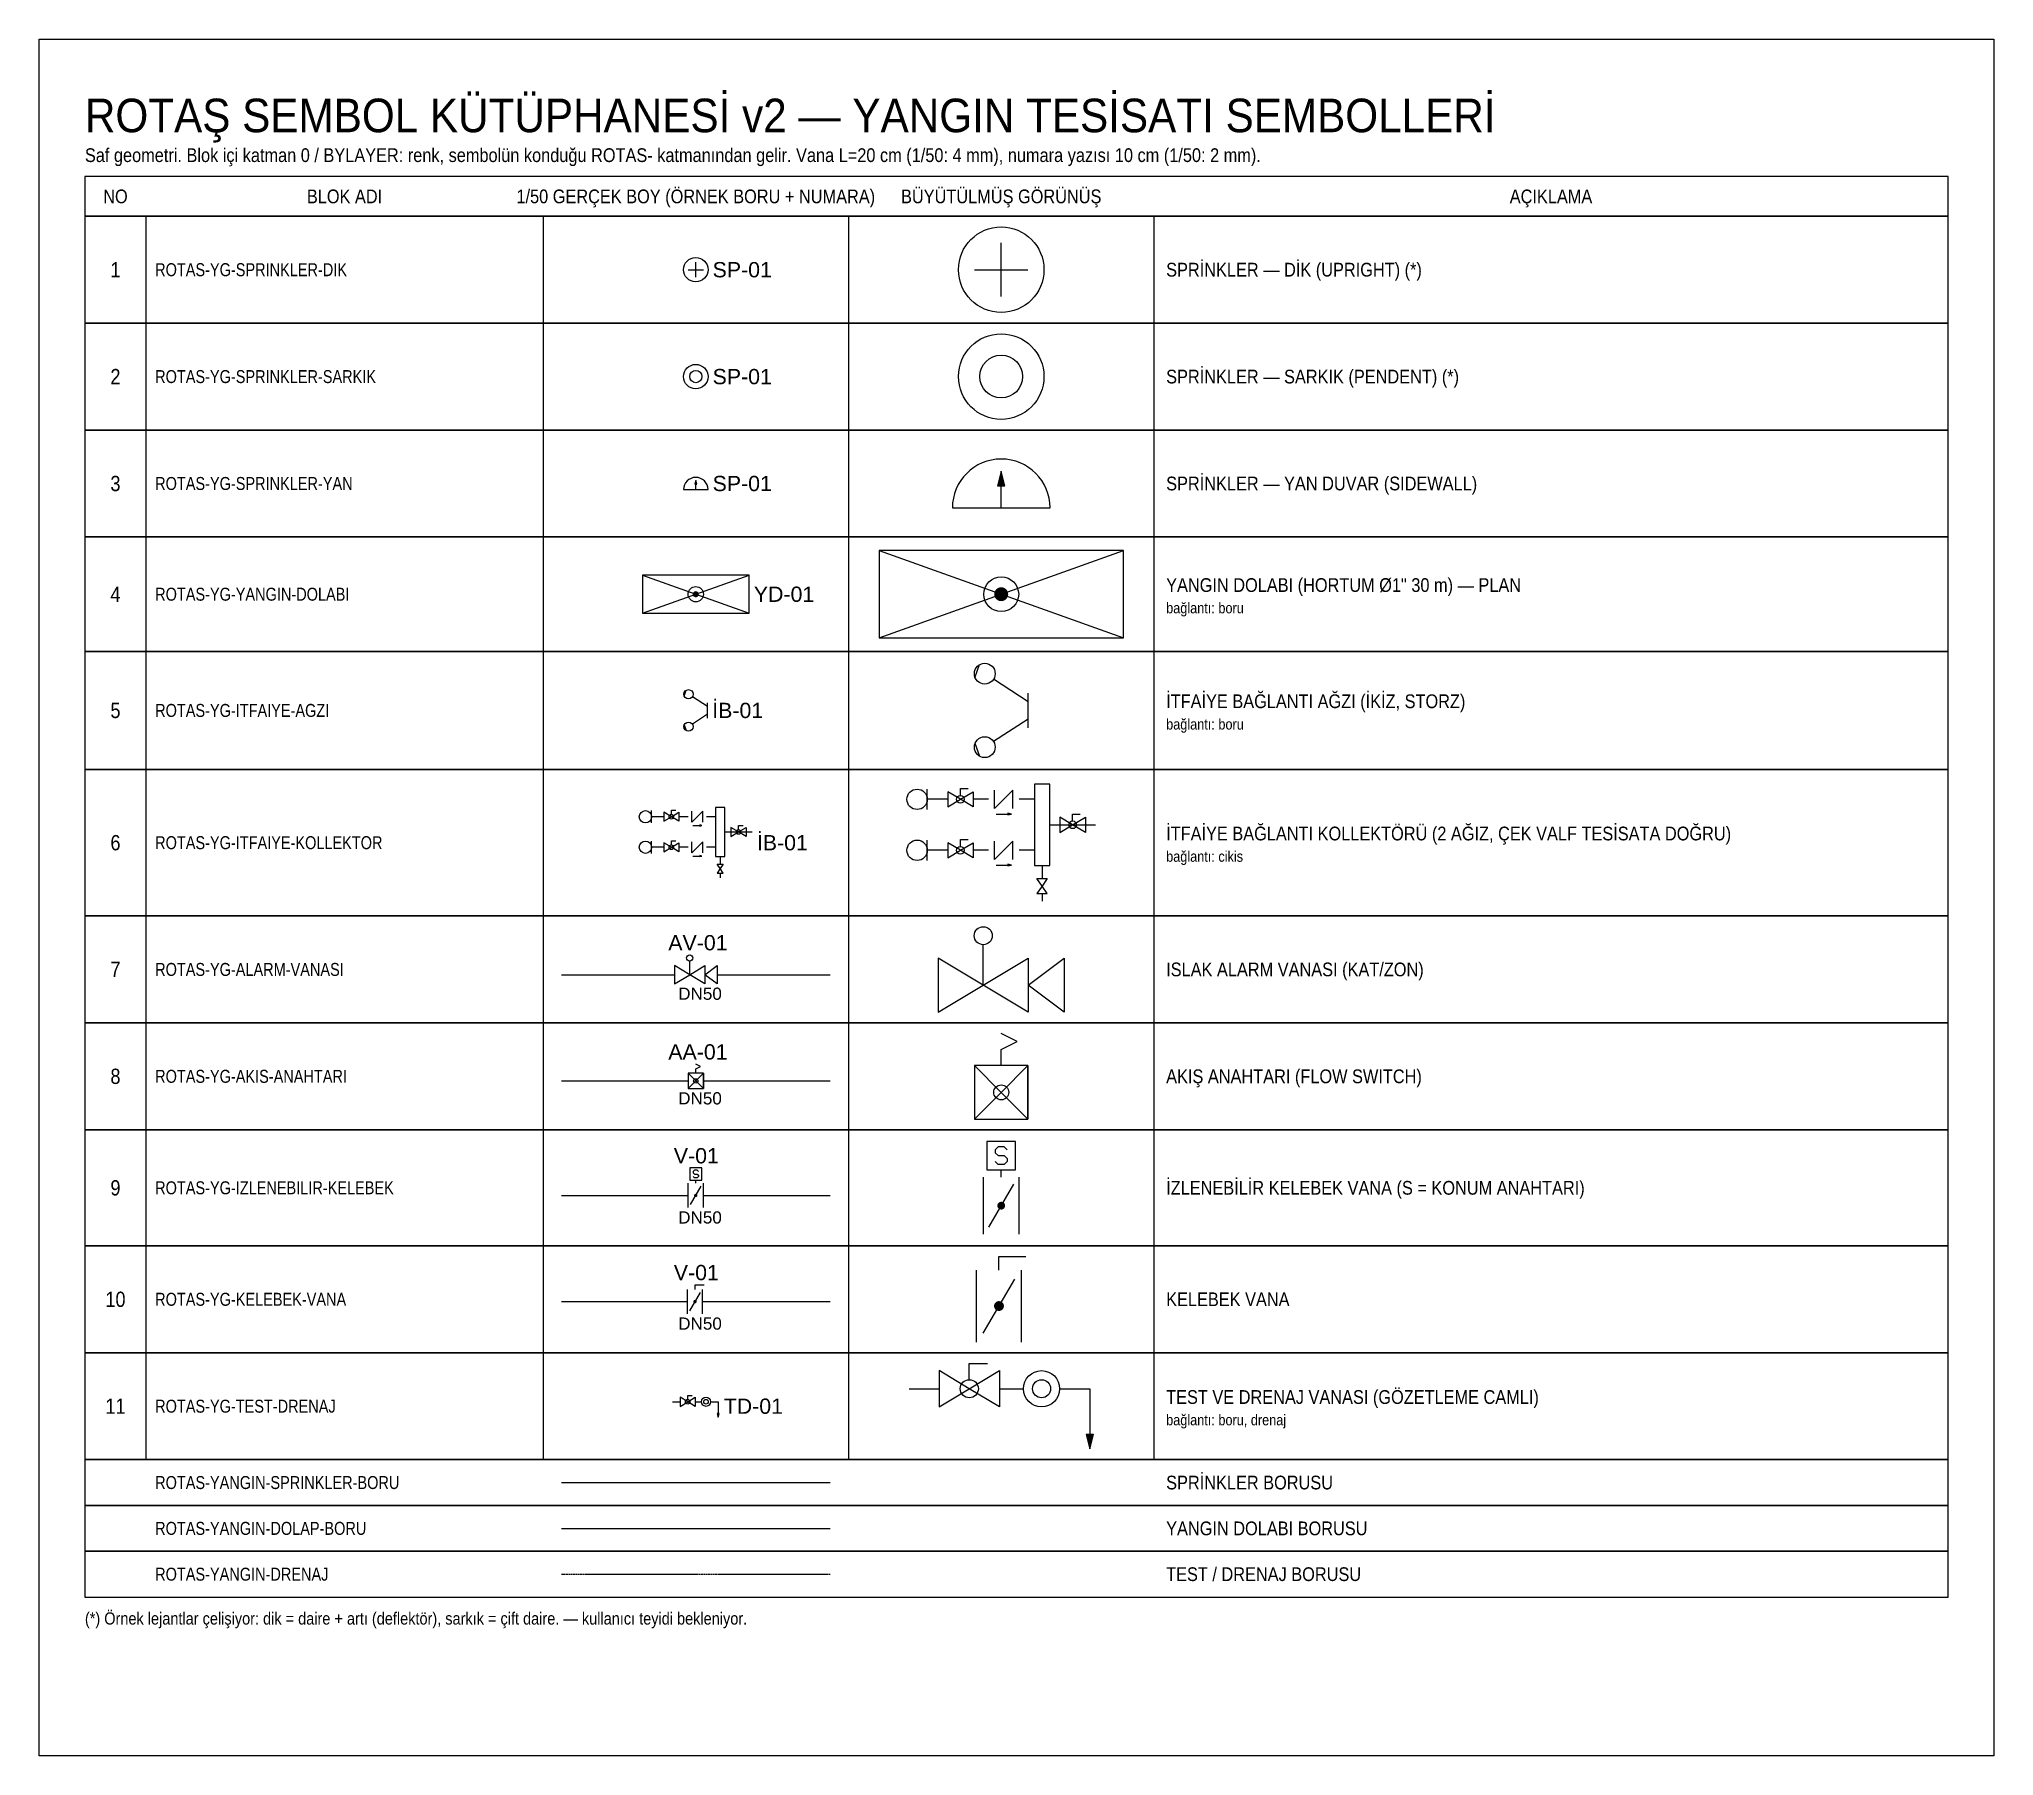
# Model space of a CAD drawing. Header units: centimetres. Extents: x -30 to 10455, y -1638 to 90.
# Drawn here: x 4140 to 5420, y -1034 to 90 of the extents above; entities that cross this region are included whole.
import ezdxf
from ezdxf.enums import TextEntityAlignment as Align

# ---------------------------------------------------------------- set-up
doc = ezdxf.new("R2010")
doc.units = ezdxf.units.CM
doc.linetypes.add('DASHED', pattern=[1.524, 1.27, -0.254])
for name, color, linetype in [('ROTAS-LEJANT-BASLIK', 5, 'Continuous'), ('ROTAS-LEJANT-CERCEVE', 8, 'Continuous'), ('ROTAS-LEJANT-YAZI', 7, 'Continuous'), ('ROTAS-PAFTA', 8, 'Continuous'), ('ROTAS-SEMBOL-CAP', 3, 'Continuous'), ('ROTAS-SEMBOL-NO', 3, 'Continuous'), ('ROTAS-YANGIN-DOLAP-BORU', 1, 'Continuous'), ('ROTAS-YANGIN-DRENAJ', 8, 'DASHED'), ('ROTAS-YANGIN-SEMBOL', 10, 'Continuous'), ('ROTAS-YANGIN-SPRINKLER-BORU', 140, 'Continuous')]:
    doc.layers.add(name, color=color, linetype=linetype)
doc.styles.add('ROTAS', font='arial.ttf')

msp = doc.modelspace()

# ---------------------------------------------------------------- texts
at = {"layer": 'ROTAS-LEJANT-BASLIK', "style": 'ROTAS', "width": 0.9}
msp.add_text('ROTAŞ SEMBOL KÜTÜPHANESİ v2 — YANGIN TESİSATI SEMBOLLERİ', height=22, dxfattribs=at).set_placement((4170, 40), align=Align.MIDDLE_LEFT)
at = {"layer": 'ROTAS-LEJANT-YAZI', "style": 'ROTAS'}
for s, height, width, p in [('Saf geometri. Blok içi katman 0 / BYLAYER: renk, sembolün konduğu ROTAS- katmanından gelir. Vana L=20 cm (1/50: 4 mm), numara yazısı 10 cm (1/50: 2 mm).', 9, 0.85, (4170, 14)), ('ROTAS-YG-SPRINKLER-DIK', 8.5, 0.8, (4216, -61)), ('SPRİNKLER — DİK (UPRIGHT) (*)', 9, 0.85, (4878, -61)), ('ROTAS-YG-SPRINKLER-SARKIK', 8.5, 0.8, (4216, -131)), ('SPRİNKLER — SARKIK (PENDENT) (*)', 9, 0.85, (4878, -131)), ('ROTAS-YG-SPRINKLER-YAN', 8.5, 0.8, (4216, -201)), ('SPRİNKLER — YAN DUVAR (SIDEWALL)', 9, 0.85, (4878, -201)), ('YANGIN DOLABI (HORTUM Ø1" 30 m) — PLAN', 9, 0.85, (4878, -267.5)), ('ROTAS-YG-YANGIN-DOLABI', 8.5, 0.8, (4216, -273.5)), ('bağlantı: boru', 7, 0.85, (4878, -282.5)), ('ROTAS-YG-ITFAIYE-AGZI', 8.5, 0.8, (4216, -349.6)), ('İTFAİYE BAĞLANTI AĞZI (İKİZ, STORZ)', 9, 0.85, (4878, -343.6)), ('bağlantı: boru', 7, 0.85, (4878, -358.6)), ('ROTAS-YG-ITFAIYE-KOLLEKTOR', 8.5, 0.8, (4216, -436.2)), ('İTFAİYE BAĞLANTI KOLLEKTÖRÜ (2 AĞIZ, ÇEK VALF TESİSATA DOĞRU)', 9, 0.85, (4878, -430.2)), ('bağlantı: cikis', 7, 0.85, (4878, -445.2)), ('ROTAS-YG-ALARM-VANASI', 8.5, 0.8, (4216, -519.2)), ('ISLAK ALARM VANASI (KAT/ZON)', 9, 0.85, (4878, -519.2)), ('ROTAS-YG-AKIS-ANAHTARI', 8.5, 0.8, (4216, -589.2)), ('AKIŞ ANAHTARI (FLOW SWITCH)', 9, 0.85, (4878, -589.2)), ('ROTAS-YG-IZLENEBILIR-KELEBEK', 8.5, 0.8, (4216, -662.2)), ('İZLENEBİLİR KELEBEK VANA (S = KONUM ANAHTARI)', 9, 0.85, (4878, -662.2)), ('ROTAS-YG-KELEBEK-VANA', 8.5, 0.8, (4216, -735.2)), ('KELEBEK VANA', 9, 0.85, (4878, -735.2)), ('TEST VE DRENAJ VANASI (GÖZETLEME CAMLI)', 9, 0.85, (4878, -799.2)), ('ROTAS-YG-TEST-DRENAJ', 8.5, 0.8, (4216, -805.2)), ('bağlantı: boru, drenaj', 7, 0.85, (4878, -814.2)), ('ROTAS-YANGIN-SPRINKLER-BORU', 8.5, 0.8, (4216, -855.2)), ('SPRİNKLER BORUSU', 9, 0.85, (4878, -855.2)), ('ROTAS-YANGIN-DOLAP-BORU', 8.5, 0.8, (4216, -885.2)), ('YANGIN DOLABI BORUSU', 9, 0.85, (4878, -885.2)), ('ROTAS-YANGIN-DRENAJ', 8.5, 0.8, (4216, -915.2)), ('TEST / DRENAJ BORUSU', 9, 0.85, (4878, -915.2)), ('(*) Örnek lejantlar çelişiyor: dik = daire + artı (deflektör), sarkık = çift daire. — kullanıcı teyidi bekleniyor.', 8, 0.85, (4170, -944.2))]:
    msp.add_text(s, height=height, dxfattribs=dict(at, width=width)).set_placement(p, align=Align.MIDDLE_LEFT)
at = {"layer": 'ROTAS-LEJANT-YAZI', "style": 'ROTAS', "width": 0.85}
for s, height, p in [('NO', 9, (4190, -13)), ('BLOK ADI', 9, (4340, -13)), ('1/50 GERÇEK BOY (ÖRNEK BORU + NUMARA)', 9, (4570, -13)), ('BÜYÜTÜLMÜŞ GÖRÜNÜŞ', 9, (4770, -13)), ('AÇIKLAMA', 9, (5130, -13)), ('1', 10, (4190, -61)), ('2', 10, (4190, -131)), ('3', 10, (4190, -201)), ('4', 10, (4190, -273.5)), ('5', 10, (4190, -349.6)), ('6', 10, (4190, -436.2)), ('7', 10, (4190, -519.2)), ('8', 10, (4190, -589.2)), ('9', 10, (4190, -662.2)), ('10', 10, (4190, -735.2)), ('11', 10, (4190, -805.2))]:
    msp.add_text(s, height=height, dxfattribs=at).set_placement(p, align=Align.MIDDLE_CENTER)

# ---------------------------------------------------------------- blocks, each defined once
blk = doc.blocks.new('ROTAS-YG-SPRINKLER-DIK')
for p, q in [((0, -5), (0, 5)), ((-5, 0), (5, 0))]:
    blk.add_line(p, q)
blk.add_circle((0, 0), 8)
at = {"style": 'ROTAS'}
for tag, p, height in [('NO', (10, 1), 10), ('CAP', (10, -11), 8)]:
    blk.add_attdef(tag, p, '', height=height, dxfattribs=at)
blk = doc.blocks.new('ROTAS-YG-SPRINKLER-SARKIK')
for radius in [8, 4]:
    blk.add_circle((0, 0), radius)
at = {"style": 'ROTAS'}
for tag, p, height in [('NO', (10, 1), 10), ('CAP', (10, -11), 8)]:
    blk.add_attdef(tag, p, '', height=height, dxfattribs=at)
blk = doc.blocks.new('ROTAS-YG-SPRINKLER-YAN')
h = blk.add_hatch(color=256)
h.dxf.hatch_style = 1
h.paths.add_polyline_path([(0, 6), (-0.6, 3.6), (0.6, 3.6)])
for p, q in [((0, 0), (0, 6)), ((-8, 0), (8, 0))]:
    blk.add_line(p, q)
blk.add_lwpolyline([(0, 6), (-0.6, 3.6), (0.6, 3.6)], close=True)
blk.add_arc((0, 0), 8, 0, 180)
at = {"style": 'ROTAS'}
for tag, p, height in [('NO', (10, 5), 10), ('CAP', (10, -7), 8)]:
    blk.add_attdef(tag, p, '', height=height, dxfattribs=at)
blk = doc.blocks.new('ROTAS-YG-YANGIN-DOLABI')
h = blk.add_hatch(color=256)
h.dxf.hatch_style = 1
h.paths.add_polyline_path([(2, 12.5), (1.93, 13.02), (1.73, 13.5), (1.41, 13.91), (1, 14.23), (0.52, 14.43), (0, 14.5), (-0.52, 14.43), (-1, 14.23), (-1.41, 13.91), (-1.73, 13.5), (-1.93, 13.02), (-2, 12.5), (-1.93, 11.98), (-1.73, 11.5), (-1.41, 11.09), (-1, 10.77), (-0.52, 10.57), (0, 10.5), (0.52, 10.57), (1, 10.77), (1.41, 11.09), (1.73, 11.5), (1.93, 11.98)])
for p, q in [((-35, 0), (35, 25)), ((-35, 25), (35, 0))]:
    blk.add_line(p, q)
blk.add_lwpolyline([(-35, 0), (35, 0), (35, 25), (-35, 25)], close=True)
blk.add_circle((0, 12.5), 5)
at = {"style": 'ROTAS'}
for tag, p, height in [('NO', (37, 13.5), 10), ('CAP', (37, 1.5), 8)]:
    blk.add_attdef(tag, p, '', height=height, dxfattribs=at)
blk = doc.blocks.new('ROTAS-YG-ITFAIYE-AGZI')
for p, q in [((-15.4, 9.4), (-14, 13.2)), ((0, 2.5), (-10, 9)), ((0, -5), (0, 5)), ((0, -2.5), (-10, -9)), ((-15.4, -9.4), (-14, -13.2))]:
    blk.add_line(p, q)
for centre in [(-12.5, 10.6), (-12.5, -10.6)]:
    blk.add_circle(centre, 3)
at = {"style": 'ROTAS'}
for tag, p, height in [('NO', (2, 1), 10), ('CAP', (2, -11), 8)]:
    blk.add_attdef(tag, p, '', height=height, dxfattribs=at)
blk = doc.blocks.new('ROTAS-YG-ITFAIYE-KOLLEKTOR')
h = blk.add_hatch(color=256)
h.dxf.hatch_style = 1
h.paths.add_polyline_path([(-33, 4.24), (-34.44, 4.6), (-34.44, 3.88)])
h = blk.add_hatch(color=256)
h.dxf.hatch_style = 1
h.paths.add_polyline_path([(-33, -15.76), (-34.44, -15.4), (-34.44, -16.12)])
for p, q in [((-66, 6), (-66, 14)), ((-58, 10), (-66, 10)), ((-53, 11.5), (-53, 14.2)), ((-53, 14.2), (-50, 14.2)), ((-42, 10), (-48, 10)), ((-39.6, 6.4), (-39.6, 13.6)), ((-39.6, 6.4), (-32.4, 13.6)), ((-32.4, 6.4), (-32.4, 13.6)), ((-24, 10), (-30, 10)), ((-39, 4.24), (-33, 4.24)), ((-18, 0), (0, 0)), ((-9, 1.5), (-9, 4.2)), ((-9, 4.2), (-6, 4.2)), ((-66, -14), (-66, -6)), ((-53, -8.5), (-53, -5.8)), ((-53, -5.8), (-50, -5.8)), ((-39.6, -13.6), (-39.6, -6.4)), ((-39.6, -13.6), (-32.4, -6.4)), ((-32.4, -13.6), (-32.4, -6.4)), ((-58, -10), (-66, -10)), ((-42, -10), (-48, -10)), ((-24, -10), (-30, -10)), ((-39, -15.76), (-33, -15.76)), ((-21, -16), (-21, -21)), ((-21, -27), (-21, -30))]:
    blk.add_line(p, q)
for points in [[(-24, -16), (-18, -16), (-18, 16), (-24, 16)], [(-58, 13), (-58, 7), (-53, 10)], [(-48, 13), (-48, 7), (-53, 10)], [(-33, 4.24), (-34.44, 4.6), (-34.44, 3.88)], [(-14, 3), (-14, -3), (-9, 0)], [(-4, 3), (-4, -3), (-9, 0)], [(-58, -7), (-58, -13), (-53, -10)], [(-48, -7), (-48, -13), (-53, -10)], [(-33, -15.76), (-34.44, -15.4), (-34.44, -16.12)], [(-23, -21), (-19, -21), (-21, -24)], [(-23, -27), (-19, -27), (-21, -24)]]:
    blk.add_lwpolyline(points, close=True)
for centre, radius in [((-70, 10), 4), ((-53, 10), 1.5), ((-9, 0), 1.5), ((-70, -10), 4), ((-53, -10), 1.5)]:
    blk.add_circle(centre, radius)
at = {"style": 'ROTAS'}
for tag, p, height in [('NO', (2, -6), 10), ('CAP', (2, -18), 8)]:
    blk.add_attdef(tag, p, '', height=height, dxfattribs=at)
blk = doc.blocks.new('ROTAS-YG-ALARM-VANASI')
blk.add_line((0, 0), (0, 9))
for points in [[(-10, 6), (-10, -6), (0, 0)], [(10, 6), (10, -6), (0, 0)], [(10, 0), (18, 6), (18, -6)]]:
    blk.add_lwpolyline(points, close=True)
blk.add_circle((0, 11), 2)
at = {"style": 'ROTAS'}
for tag, p, height in [('NO', (20, 4.5), 10), ('CAP', (20, -7.5), 8)]:
    blk.add_attdef(tag, p, '', height=height, dxfattribs=at)
blk = doc.blocks.new('ROTAS-YG-AKIS-ANAHTARI')
blk.add_line((0, 5), (0, 8))
blk.add_lwpolyline([(0, 8), (3, 9.5), (0, 11)])
for points in [[(-5, -5), (5, -5), (5, 5), (-5, 5)], [(-5, 5), (-5, -5), (0, 0)], [(5, 5), (5, -5), (0, 0)]]:
    blk.add_lwpolyline(points, close=True)
blk.add_circle((0, 0), 1.4)
at = {"style": 'ROTAS'}
for tag, p, height in [('NO', (7, 4), 10), ('CAP', (7, -8), 8)]:
    blk.add_attdef(tag, p, '', height=height, dxfattribs=at)
blk = doc.blocks.new('ROTAS-YG-IZLENEBILIR-KELEBEK')
h = blk.add_hatch(color=256)
h.dxf.hatch_style = 1
h.paths.add_polyline_path([(1.1, 0), (1.06, 0.28), (0.95, 0.55), (0.78, 0.78), (0.55, 0.95), (0.28, 1.06), (0, 1.1), (-0.28, 1.06), (-0.55, 0.95), (-0.78, 0.78), (-0.95, 0.55), (-1.06, 0.28), (-1.1, 0), (-1.06, -0.28), (-0.95, -0.55), (-0.78, -0.78), (-0.55, -0.95), (-0.28, -1.06), (0, -1.1), (0.28, -1.06), (0.55, -0.95), (0.78, -0.78), (0.95, -0.55), (1.06, -0.28)])
for p, q in [((-5, -8), (-5, 8)), ((-3.5, -6), (3.5, 6)), ((0, 8), (0, 10)), ((5, -8), (5, 8))]:
    blk.add_line(p, q)
blk.add_lwpolyline([(-4, 10), (4, 10), (4, 18), (-4, 18)], close=True)
blk.add_lwpolyline([(1.67, 15.67), (0.83, 16.5), (-0.83, 16.5), (-1.67, 15.67), (-1.67, 14.83), (-0.83, 14), (0.83, 14), (1.67, 13.17), (1.67, 12.33), (0.83, 11.5), (-0.83, 11.5), (-1.67, 12.33)])
at = {"style": 'ROTAS'}
for tag, p, height in [('NO', (7, 6), 10), ('CAP', (7, -6), 8)]:
    blk.add_attdef(tag, p, '', height=height, dxfattribs=at)
blk = doc.blocks.new('ROTAS-YG-KELEBEK-VANA')
h = blk.add_hatch(color=256)
h.dxf.hatch_style = 1
h.paths.add_polyline_path([(1.1, 0), (1.06, 0.28), (0.95, 0.55), (0.78, 0.78), (0.55, 0.95), (0.28, 1.06), (0, 1.1), (-0.28, 1.06), (-0.55, 0.95), (-0.78, 0.78), (-0.95, 0.55), (-1.06, 0.28), (-1.1, 0), (-1.06, -0.28), (-0.95, -0.55), (-0.78, -0.78), (-0.55, -0.95), (-0.28, -1.06), (0, -1.1), (0.28, -1.06), (0.55, -0.95), (0.78, -0.78), (0.95, -0.55), (1.06, -0.28)])
for p, q in [((0, 8), (0, 11)), ((0, 11), (6, 11)), ((-5, -8), (-5, 8)), ((-3.5, -6), (3.5, 6)), ((5, -8), (5, 8))]:
    blk.add_line(p, q)
at = {"style": 'ROTAS'}
for tag, p, height in [('NO', (8, 2.5), 10), ('CAP', (8, -9.5), 8)]:
    blk.add_attdef(tag, p, '', height=height, dxfattribs=at)
blk = doc.blocks.new('ROTAS-YG-TEST-DRENAJ')
h = blk.add_hatch(color=256)
h.dxf.hatch_style = 1
h.paths.add_polyline_path([(30, -10), (30.6, -7.6), (29.4, -7.6)])
for p, q in [((10, 1.5), (10, 4.2)), ((10, 4.2), (13, 4.2)), ((0, 0), (5, 0)), ((15, 0), (19, 0)), ((25, 0), (30, 0)), ((30, 0), (30, -10))]:
    blk.add_line(p, q)
for points in [[(5, 3), (5, -3), (10, 0)], [(15, 3), (15, -3), (10, 0)], [(30, -10), (30.6, -7.6), (29.4, -7.6)]]:
    blk.add_lwpolyline(points, close=True)
for centre, radius in [((10, 0), 1.5), ((22, 0), 3), ((22, 0), 1.5)]:
    blk.add_circle(centre, radius)
at = {"style": 'ROTAS'}
for tag, p, height in [('NO', (32.6, -1.9), 10), ('CAP', (32.6, -13.9), 8)]:
    blk.add_attdef(tag, p, '', height=height, dxfattribs=at)

# ---------------------------------------------------------------- linework, layer by layer
at = {"layer": 'ROTAS-LEJANT-CERCEVE'}
for p, q in [((4210, -26), (4210, -96)), ((4470, -26), (4470, -96)), ((4670, -26), (4670, -96)), ((4870, -26), (4870, -96)), ((4210, -96), (4210, -166)), ((4470, -96), (4470, -166)), ((4670, -96), (4670, -166)), ((4870, -96), (4870, -166)), ((4210, -166), (4210, -236)), ((4470, -166), (4470, -236)), ((4670, -166), (4670, -236)), ((4870, -166), (4870, -236)), ((4210, -236), (4210, -311)), ((4470, -236), (4470, -311)), ((4670, -236), (4670, -311)), ((4870, -236), (4870, -311)), ((4210, -311), (4210, -388.2)), ((4470, -311), (4470, -388.2)), ((4670, -311), (4670, -388.2)), ((4870, -311), (4870, -388.2)), ((4210, -388.2), (4210, -484.2)), ((4470, -388.2), (4470, -484.2)), ((4670, -388.2), (4670, -484.2)), ((4870, -388.2), (4870, -484.2)), ((4210, -484.2), (4210, -554.2)), ((4470, -484.2), (4470, -554.2)), ((4670, -484.2), (4670, -554.2)), ((4870, -484.2), (4870, -554.2)), ((4210, -554.2), (4210, -624.2)), ((4470, -554.2), (4470, -624.2)), ((4670, -554.2), (4670, -624.2)), ((4870, -554.2), (4870, -624.2)), ((4210, -624.2), (4210, -700.2)), ((4470, -624.2), (4470, -700.2)), ((4670, -624.2), (4670, -700.2)), ((4870, -624.2), (4870, -700.2)), ((4210, -700.2), (4210, -770.2)), ((4470, -700.2), (4470, -770.2)), ((4670, -700.2), (4670, -770.2)), ((4870, -700.2), (4870, -770.2)), ((4210, -770.2), (4210, -840.2)), ((4470, -770.2), (4470, -840.2)), ((4670, -770.2), (4670, -840.2)), ((4870, -770.2), (4870, -840.2))]:
    msp.add_line(p, q, dxfattribs=at)
for points in [[(4170, -26), (5390, -26), (5390, 0), (4170, 0)], [(4170, -96), (5390, -96), (5390, -26), (4170, -26)], [(4170, -166), (5390, -166), (5390, -96), (4170, -96)], [(4170, -236), (5390, -236), (5390, -166), (4170, -166)], [(4170, -311), (5390, -311), (5390, -236), (4170, -236)], [(4170, -388.2), (5390, -388.2), (5390, -311), (4170, -311)], [(4170, -484.2), (5390, -484.2), (5390, -388.2), (4170, -388.2)], [(4170, -554.2), (5390, -554.2), (5390, -484.2), (4170, -484.2)], [(4170, -624.2), (5390, -624.2), (5390, -554.2), (4170, -554.2)], [(4170, -700.2), (5390, -700.2), (5390, -624.2), (4170, -624.2)], [(4170, -770.2), (5390, -770.2), (5390, -700.2), (4170, -700.2)], [(4170, -840.2), (5390, -840.2), (5390, -770.2), (4170, -770.2)], [(4170, -870.2), (5390, -870.2), (5390, -840.2), (4170, -840.2)], [(4170, -900.2), (5390, -900.2), (5390, -870.2), (4170, -870.2)], [(4170, -930.2), (5390, -930.2), (5390, -900.2), (4170, -900.2)]]:
    msp.add_lwpolyline(points, close=True, dxfattribs=at)
at = {"layer": 'ROTAS-PAFTA'}
msp.add_lwpolyline([(4140, 90), (5420, 90), (5420, -1034.2), (4140, -1034.2)], close=True, dxfattribs=at)
at = {"layer": 'ROTAS-YANGIN-DOLAP-BORU'}
for p, q in [((4482, -522.7), (4556, -522.7)), ((4584, -522.7), (4658, -522.7)), ((4482, -592.2), (4565, -592.2)), ((4575, -592.2), (4658, -592.2)), ((4482, -667.2), (4565, -667.2)), ((4575, -667.2), (4658, -667.2)), ((4482, -736.7), (4564.5, -736.7)), ((4574.5, -736.7), (4658, -736.7)), ((4482, -885.2), (4658, -885.2))]:
    msp.add_line(p, q, dxfattribs=at)
at = {"layer": 'ROTAS-YANGIN-DRENAJ'}
msp.add_line((4482, -915.2), (4658, -915.2), dxfattribs=at)
at = {"layer": 'ROTAS-YANGIN-SPRINKLER-BORU'}
msp.add_line((4482, -855.2), (4658, -855.2), dxfattribs=at)

# ---------------------------------------------------------------- block references
at = {"layer": 'ROTAS-YANGIN-SEMBOL'}
for name, p, xscale, yscale in [('ROTAS-YG-SPRINKLER-DIK', (4770, -61), 3.5, 3.5), ('ROTAS-YG-SPRINKLER-SARKIK', (4770, -131), 3.5, 3.5), ('ROTAS-YG-SPRINKLER-YAN', (4770, -217), 4, 4), ('ROTAS-YG-YANGIN-DOLABI', (4770, -302.07), 2.2857142857142856, 2.2857142857142856), ('ROTAS-YG-ITFAIYE-AGZI', (4787.6, -349.6), 2.270588235294118, 2.270588235294118), ('ROTAS-YG-ITFAIYE-KOLLEKTOR', (4831.77, -424.51), 1.6695652173913047, 1.6695652173913047), ('ROTAS-YG-ALARM-VANASI', (4758.21, -529.52), 2.9473684210526314, 2.9473684210526314), ('ROTAS-YG-AKIS-ANAHTARI', (4770, -599.7), 3.5, 3.5), ('ROTAS-YG-IZLENEBILIR-KELEBEK', (4770, -673.89), 2.3384615384615386, 2.3384615384615386), ('ROTAS-YG-KELEBEK-VANA', (4768.53, -739.62), 2.9473684210526314, 2.9473684210526314), ('ROTAS-YG-TEST-DRENAJ', (4709.66, -793.76), 3.943661971830986, 3.943661971830986)]:
    msp.add_blockref(name, p, dxfattribs=dict(at, xscale=xscale, yscale=yscale))
ref = msp.add_blockref('ROTAS-YG-SPRINKLER-DIK', (4570, -61), dxfattribs=at)
ref.add_attrib('NO', 'SP-01', (4581, -66), dxfattribs={"layer": 'ROTAS-SEMBOL-NO', "height": 10, "style": 'ROTAS'})
ref = msp.add_blockref('ROTAS-YG-SPRINKLER-SARKIK', (4570, -131), dxfattribs=at)
ref.add_attrib('NO', 'SP-01', (4581, -136), dxfattribs={"layer": 'ROTAS-SEMBOL-NO', "height": 10, "style": 'ROTAS'})
ref = msp.add_blockref('ROTAS-YG-SPRINKLER-YAN', (4570, -205), dxfattribs=at)
ref.add_attrib('NO', 'SP-01', (4581, -206), dxfattribs={"layer": 'ROTAS-SEMBOL-NO', "height": 10, "style": 'ROTAS'})
ref = msp.add_blockref('ROTAS-YG-YANGIN-DOLABI', (4570, -286), dxfattribs=at)
ref.add_attrib('NO', 'YD-01', (4608, -278.5), dxfattribs={"layer": 'ROTAS-SEMBOL-NO', "height": 10, "style": 'ROTAS'})
ref = msp.add_blockref('ROTAS-YG-ITFAIYE-AGZI', (4577.75, -349.6), dxfattribs=at)
ref.add_attrib('NO', 'İB-01', (4580.75, -354.6), dxfattribs={"layer": 'ROTAS-SEMBOL-NO', "height": 10, "style": 'ROTAS'})
ref = msp.add_blockref('ROTAS-YG-ITFAIYE-KOLLEKTOR', (4607, -429.2), dxfattribs=at)
ref.add_attrib('NO', 'İB-01', (4610, -441.2), dxfattribs={"layer": 'ROTAS-SEMBOL-NO', "height": 10, "style": 'ROTAS'})
ref = msp.add_blockref('ROTAS-YG-ALARM-VANASI', (4566, -522.7), dxfattribs=at)
ref.add_attrib('NO', 'AV-01', (4552, -506.7), dxfattribs={"layer": 'ROTAS-SEMBOL-NO', "height": 10, "style": 'ROTAS'})
ref.add_attrib('CAP', 'DN50', (4558.48, -539.1), dxfattribs={"layer": 'ROTAS-SEMBOL-CAP', "height": 8, "style": 'ROTAS'})
ref = msp.add_blockref('ROTAS-YG-AKIS-ANAHTARI', (4570, -592.2), dxfattribs=at)
ref.add_attrib('NO', 'AA-01', (4552, -578.2), dxfattribs={"layer": 'ROTAS-SEMBOL-NO', "height": 10, "style": 'ROTAS'})
ref.add_attrib('CAP', 'DN50', (4558.48, -607.6), dxfattribs={"layer": 'ROTAS-SEMBOL-CAP', "height": 8, "style": 'ROTAS'})
ref = msp.add_blockref('ROTAS-YG-IZLENEBILIR-KELEBEK', (4570, -667.2), dxfattribs=at)
ref.add_attrib('NO', 'V-01', (4555.6, -646.2), dxfattribs={"layer": 'ROTAS-SEMBOL-NO', "height": 10, "style": 'ROTAS'})
ref.add_attrib('CAP', 'DN50', (4558.48, -685.6), dxfattribs={"layer": 'ROTAS-SEMBOL-CAP', "height": 8, "style": 'ROTAS'})
ref = msp.add_blockref('ROTAS-YG-KELEBEK-VANA', (4569.5, -736.7), dxfattribs=at)
ref.add_attrib('NO', 'V-01', (4555.6, -722.7), dxfattribs={"layer": 'ROTAS-SEMBOL-NO', "height": 10, "style": 'ROTAS'})
ref.add_attrib('CAP', 'DN50', (4558.48, -755.1), dxfattribs={"layer": 'ROTAS-SEMBOL-CAP', "height": 8, "style": 'ROTAS'})
ref = msp.add_blockref('ROTAS-YG-TEST-DRENAJ', (4554.7, -802.3), dxfattribs=at)
ref.add_attrib('NO', 'TD-01', (4588.3, -810.2), dxfattribs={"layer": 'ROTAS-SEMBOL-NO', "height": 10, "style": 'ROTAS'})

msp.set_redraw_order([(e.dxf.handle, doc.entitydb.next_handle()) for e in msp.query("TEXT MTEXT ATTDEF DIMENSION ARC_DIMENSION")])  # texts and dimensions are drawn at this point

doc.saveas('drawing.dxf')
